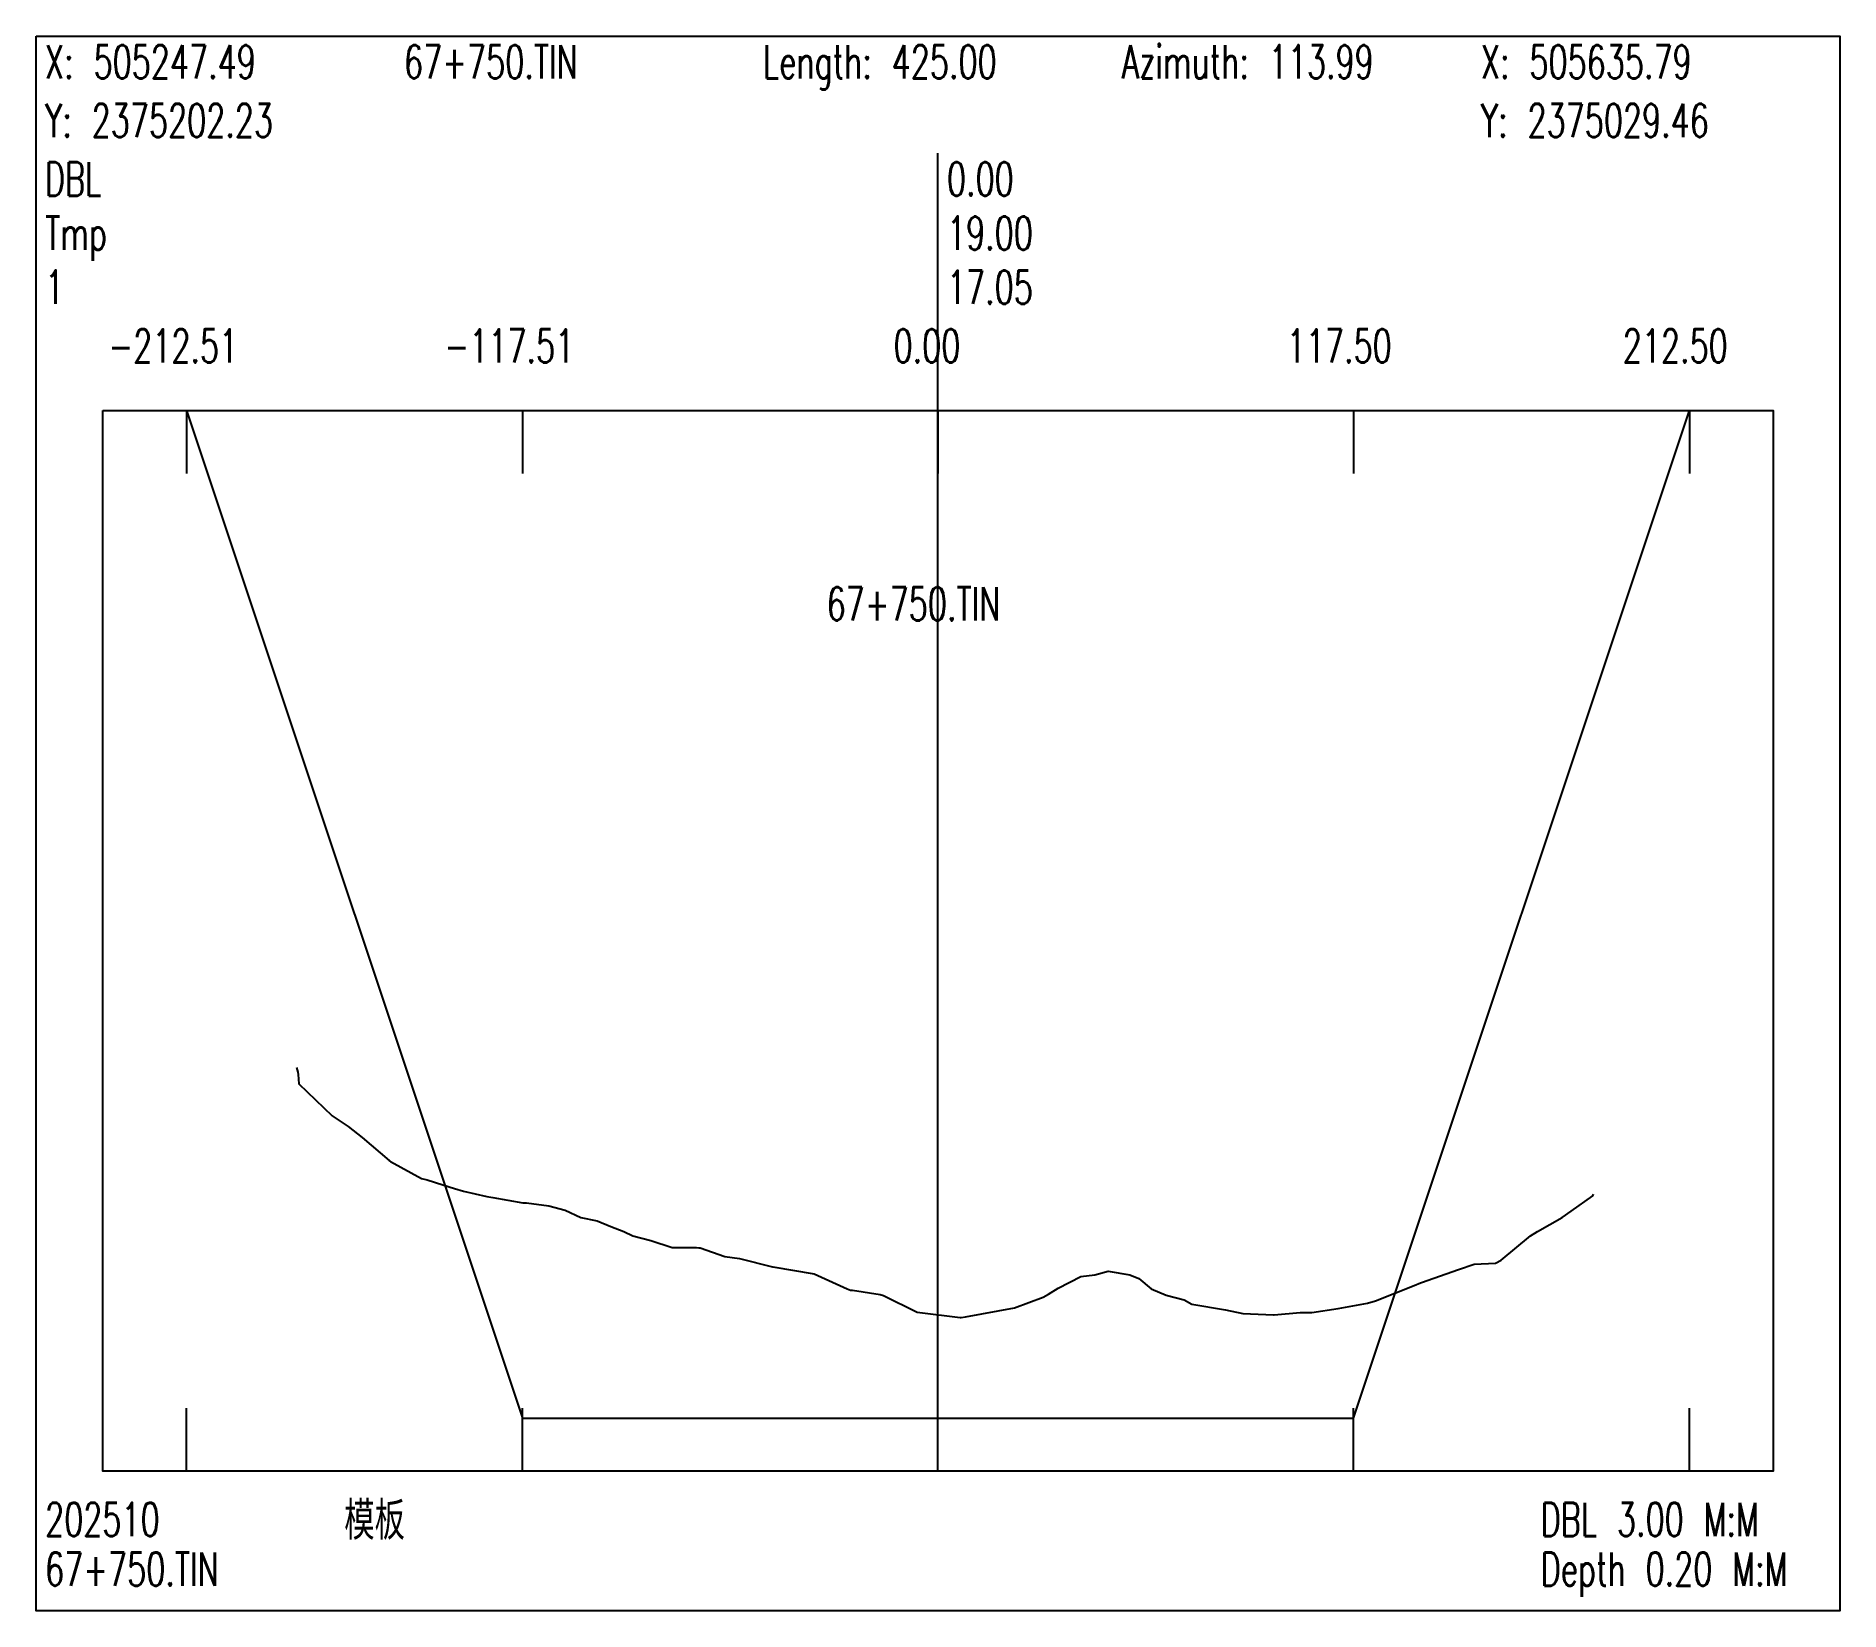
# Model space of a CAD drawing. Extents: x 1 to 171, y -4454 to 0.
# Drawn here: x 1 to 171, y -148.5 to 0 of the extents above; entities that cross this region are included whole.
import ezdxf

# ---------------------------------------------------------------- set-up
doc = ezdxf.new("R2010")
doc.units = 0
doc.header["$MEASUREMENT"] = 0
doc.layers.add('LABELS', color=7, linetype='Continuous')
doc.layers.add('XSECTION', color=7, linetype='Continuous')
doc.styles.get("Standard").update_dxf_attribs({"font": 'txt.shx'})

msp = doc.modelspace()

# ---------------------------------------------------------------- texts
at = {"layer": 'LABELS', "color": 0, "width": 0.666667}
for s, height, p in [('X: 505247.49', 3.1482, (1.85, -4.01)), ('67+750.TIN', 3.148, (35.68, -4.01)), ('Length: 425.00', 3.1482, (69.51, -4.01)), ('Azimuth: 113.99', 3.1482, (103.34, -4.01)), ('X: 505635.79', 3.1482, (137.17, -4.01)), ('Y: 2375202.23', 3.1482, (1.85, -9.54)), ('Y: 2375029.46', 3.1482, (137.17, -9.54)), ('DBL', 3.148, (1.85, -15.06)), ('0.00', 3.148, (86.85, -15.06)), ('0.00', 3.148, (86.85, -15.06)), ('Tmp', 3.148, (1.85, -20.16)), ('19.00', 3.148, (86.85, -20.16)), ('19.00', 3.148, (86.85, -20.16)), ('-212.51', 3.148, (7.82, -30.79)), ('-117.51', 3.148, (39.49, -30.79)), ('0.00', 3.148, (81.81, -30.79)), ('117.50', 3.148, (118.87, -30.79)), ('212.50', 3.148, (150.54, -30.79)), ('67+750.TIN', 3.148, (75.51, -55.11)), ('模板', 3.148, (30.04, -141.42)), ('DBL 3.00 M:M', 3.1482, (142.81, -141.42)), ('67+750.TIN', 3.148, (1.85, -146.1)), ('Depth 0.20 M:M', 3.1482, (142.81, -146.1))]:
    msp.add_text(s, height=height, dxfattribs=at).set_placement(p)
at = {"layer": 'LABELS', "color": 1, "width": 0.666667}
for s, height, p in [('1', 3.15, (1.85, -25.26)), ('17.05', 3.148, (86.85, -25.26)), ('17.05', 3.148, (86.85, -25.26)), ('202510', 3.148, (1.85, -141.42))]:
    msp.add_text(s, height=height, dxfattribs=at).set_placement(p)

# ---------------------------------------------------------------- linework, layer by layer
at = {"layer": 'XSECTION', "color": 0, "linetype": 'Continuous'}
for points in [[(1, -0.01), (171, -0.01), (171, -148.48), (1, -148.48), (1, -0.01)], [(86, -135.3), (86, -11.06)], [(86, -135.3), (86, -11.06)], [(7.3, -35.3), (164.71, -35.3), (164.71, -135.3), (7.3, -135.3), (7.3, -35.3)], [(15.17, -35.3), (15.17, -41.24)], [(15.17, -35.3), (46.83, -130.3)], [(15.17, -35.3), (46.83, -130.3)], [(46.83, -35.3), (46.83, -41.24)], [(86, -35.3), (86, -41.24)], [(125.17, -35.3), (125.17, -41.24)], [(125.17, -130.3), (156.84, -35.3)], [(125.17, -130.3), (156.84, -35.3)], [(156.84, -35.3), (156.84, -41.24)], [(15.17, -135.3), (15.17, -129.36)], [(46.83, -135.3), (46.83, -129.36)], [(46.83, -130.3), (86, -130.3)], [(46.83, -130.3), (46.83, -130.3)], [(46.83, -130.3), (86, -130.3)], [(86, -135.3), (86, -129.36)], [(86, -130.3), (125.17, -130.3)], [(86, -130.3), (125.17, -130.3)], [(125.17, -135.3), (125.17, -129.36)], [(125.17, -130.3), (125.17, -130.3)], [(156.84, -135.3), (156.84, -129.36)]]:
    msp.add_lwpolyline(points, dxfattribs=at)
at = {"layer": 'XSECTION', "color": 1, "linetype": 'Continuous'}
msp.add_lwpolyline([(25.55, -97.25), (25.67, -97.7), (25.71, -97.9), (25.76, -98.8), (25.77, -98.8), (28.89, -101.8), (30.42, -102.8), (31.74, -103.85), (34.28, -106), (34.35, -106.05), (34.4, -106.1), (37.32, -107.7), (37.87, -107.85), (39.34, -108.3), (40.42, -108.65), (41.29, -108.9), (43.49, -109.4), (44.05, -109.5), (46.87, -110), (47.23, -110), (49.31, -110.3), (50.86, -110.7), (52.34, -111.4), (53.87, -111.7), (55.18, -112.25), (56.4, -112.7), (57.23, -113.1), (58.94, -113.55), (60.96, -114.2), (63.23, -114.2), (63.45, -114.25), (63.58, -114.25), (65.92, -115.05), (67.28, -115.25), (70.41, -116.05), (70.43, -116.05), (70.44, -116.05), (70.45, -116.05), (74.32, -116.7), (77.45, -118.1), (77.74, -118.25), (77.94, -118.25), (80.54, -118.65), (80.85, -118.75), (84.05, -120.3), (88.1, -120.8), (88.17, -120.8), (88.2, -120.8), (88.6, -120.75), (93.2, -119.9), (95.9, -118.9), (96.4, -118.6), (97.34, -118.05), (99.47, -116.95), (100.77, -116.8), (102.04, -116.45), (104.09, -116.8), (104.92, -117.15), (106.1, -118.1), (107.49, -118.7), (109.19, -119.15), (109.93, -119.55), (113.09, -120.1), (114.73, -120.45), (117.61, -120.55), (117.67, -120.55), (120.12, -120.35), (121.23, -120.35), (123.7, -119.95), (126.49, -119.45), (127.23, -119.25), (130.89, -117.8), (131.47, -117.55), (131.58, -117.5), (135.06, -116.3), (136.53, -115.8), (138.54, -115.7), (139.09, -115.4), (141.85, -113.1), (142.51, -112.7), (144.83, -111.4), (145.67, -110.8), (147.71, -109.35), (147.79, -109.2)], dxfattribs=at)

msp.set_redraw_order([(e.dxf.handle, doc.entitydb.next_handle()) for e in msp.query("TEXT MTEXT ATTDEF DIMENSION ARC_DIMENSION")])  # texts and dimensions are drawn at this point

doc.saveas('drawing.dxf')
